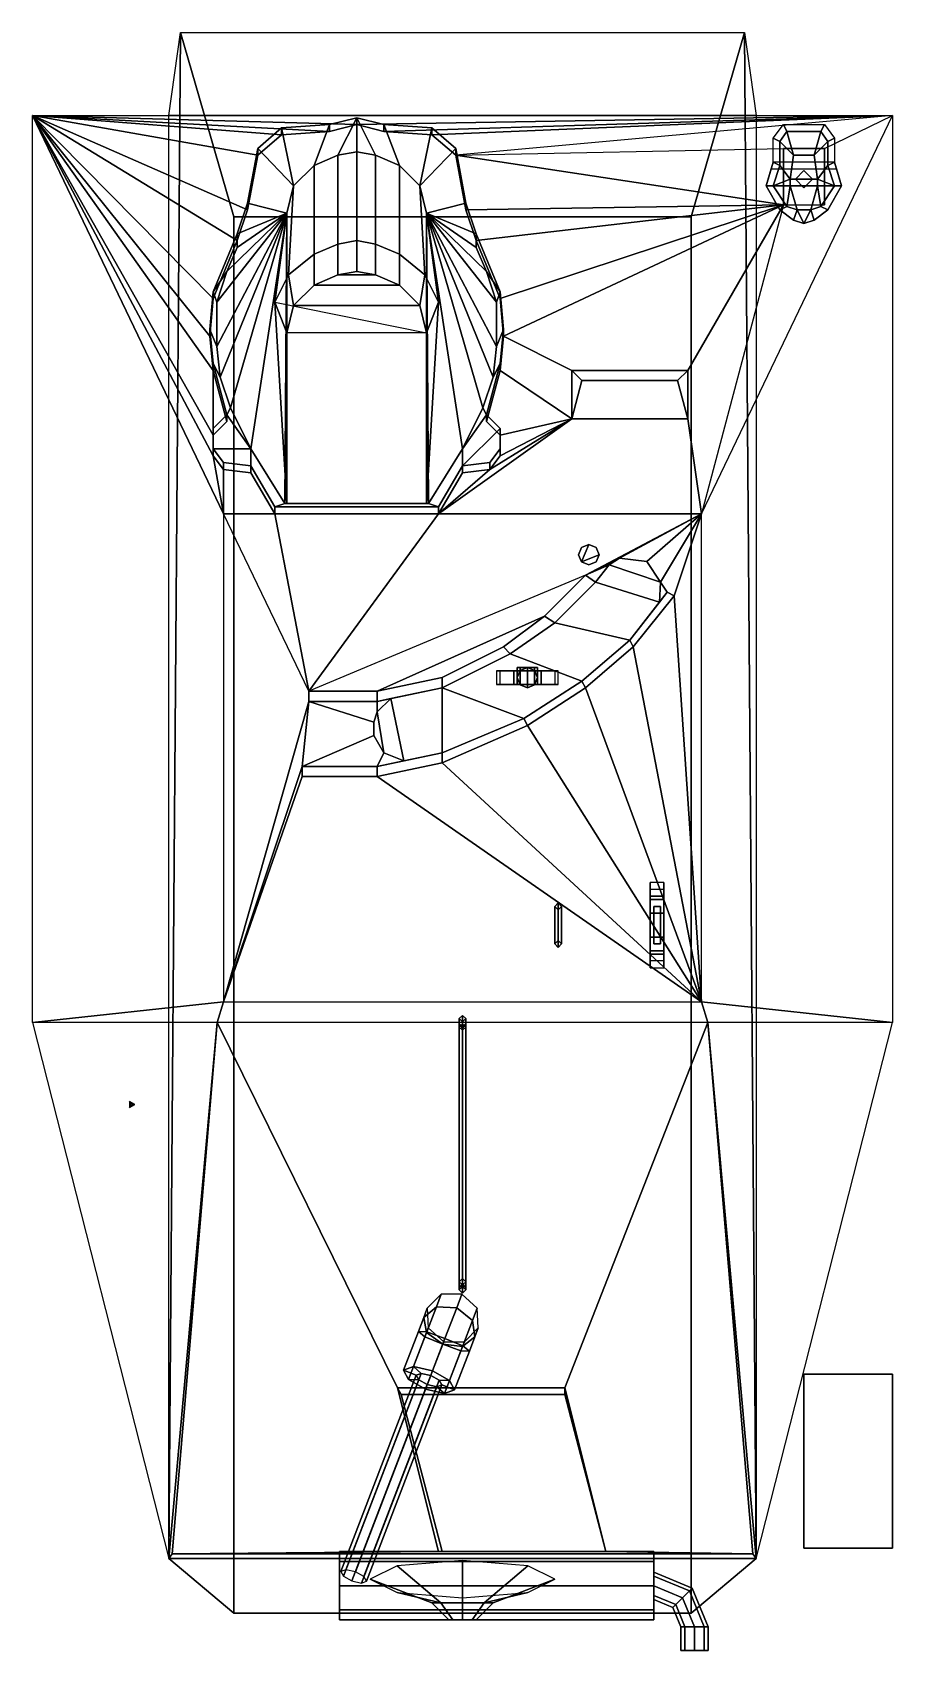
# Model space of a CAD drawing. Extents: x -1.26 to 1.26, y -2.37 to 2.37.
import ezdxf

# ---------------------------------------------------------------- set-up
doc = ezdxf.new("R2010")
doc.units = 0
doc.layers.get('0').update_dxf_attribs({"linetype": 'CONTINUOUS'})

msp = doc.modelspace()

# ---------------------------------------------------------------- linework, layer by layer
for points in [[(-0.67, 1.83, 0.38), (-0.67, -2.26, 0.38), (-0.86, -2.1, 1.17), (-0.8263, 2.37, 1.03)], [(-0.86, 2.1263, 1.17), (-0.8263, 2.37, 1.03), (0.8263, 2.37, 1.03), (0.86, 2.1263, 1.17)], [(-0.8263, 2.37, 1.03), (-0.86, -2.1, 1.17), (-0.86, -2.1, 1.17), (-0.86, 2.1263, 1.17)], [(0.8263, 2.37, 1.03), (0.67, 1.83, 0.38), (-0.67, 1.83, 0.38), (-0.8263, 2.37, 1.03)], [(0.86, -2.1, 1.17), (0.67, -2.26, 0.38), (0.67, 1.83, 0.38), (0.8263, 2.37, 1.03)], [(0.86, -2.1, 1.17), (0.86, -2.1, 1.17), (0.8263, 2.37, 1.03), (0.86, 2.1263, 1.17)], [(1.26, 2.1263, 1.17), (-0.31, 2.1, 1.1851), (-0.31, 2.1, 1.1851), (-1.26, 2.1263, 1.17)], [(-1.26, -0.53, 1.17), (-1.26, 2.1263, 1.17), (-0.7, 0.96, 1.84), (-0.7, -0.47, 1.84)], [(-0.31, 2.1, 1.1851), (-0.39, 2.08, 1.1966), (-0.39, 2.08, 1.1966), (-1.26, 2.1263, 1.17)], [(-0.39, 2.08, 1.1966), (-0.53, 2.07, 1.2023), (-0.53, 2.07, 1.2023), (-1.26, 2.1263, 1.17)], [(-0.53, 2.07, 1.2023), (-0.6, 2.01, 1.2368), (-0.6, 2.01, 1.2368), (-1.26, 2.1263, 1.17)], [(-0.6, 2.01, 1.2368), (-0.63, 1.85, 1.3287), (-0.63, 1.85, 1.3287), (-1.26, 2.1263, 1.17)], [(-0.63, 1.85, 1.3287), (-0.66, 1.76, 1.3804), (-0.66, 1.76, 1.3804), (-1.26, 2.1263, 1.17)], [(-0.66, 1.76, 1.3804), (-0.73, 1.59, 1.4781), (-0.73, 1.59, 1.4781), (-1.26, 2.1263, 1.17)], [(-0.73, 1.59, 1.4781), (-0.74, 1.48, 1.5413), (-0.74, 1.48, 1.5413), (-1.26, 2.1263, 1.17)], [(-0.74, 1.48, 1.5413), (-0.73, 1.38, 1.5987), (-0.73, 1.38, 1.5987), (-1.26, 2.1263, 1.17)], [(-1.26, 2.1263, 1.17), (-0.73, 1.38, 1.5987), (-0.73, 1.38, 1.5987), (-0.73, 1.19, 1.7079)], [(-1.26, 2.1263, 1.17), (-0.73, 1.19, 1.7079), (-0.73, 1.19, 1.7079), (-0.73, 1.13, 1.7423)], [(-1.26, 2.1263, 1.17), (-0.73, 1.13, 1.7423), (-0.73, 1.13, 1.7423), (-0.7, 0.96, 1.84)], [(-0.6, 2.03, 1.2368), (-0.6, 2.01, 1.2368), (-0.53, 2.07, 1.2023), (-0.53, 2.09, 1.2023)], [(-0.53, 2.09, 1.2023), (-0.495, 1.92, 1.4), (-0.495, 1.92, 1.4), (-0.6, 2.03, 1.2368)], [(-0.53, 2.09, 1.2023), (-0.53, 2.07, 1.2023), (-0.39, 2.08, 1.1966), (-0.39, 2.1, 1.1966)], [(-0.39, 2.1, 1.1966), (-0.435, 1.98, 1.4), (-0.495, 1.92, 1.4), (-0.53, 2.09, 1.2023)], [(-0.31, 2.12, 1.1851), (-0.365, 2.01, 1.4), (-0.435, 1.98, 1.4), (-0.39, 2.1, 1.1966)], [(-0.39, 2.1, 1.1966), (-0.39, 2.08, 1.1966), (-0.31, 2.1, 1.1851), (-0.31, 2.12, 1.1851)], [(-0.31, 2.12, 1.1851), (-0.31, 2.02, 1.4), (-0.365, 2.01, 1.4), (-0.31, 2.12, 1.1851)], [(1.26, 2.1263, 1.17), (1.26, 2.1263, 1.17), (-0.23, 2.08, 1.1966), (-0.31, 2.1, 1.1851)], [(-0.31, 2.12, 1.1851), (-0.31, 2.1, 1.1851), (-0.23, 2.08, 1.1966), (-0.23, 2.1, 1.1966)], [(-0.31, 2.12, 1.1851), (-0.255, 2.01, 1.4), (-0.31, 2.02, 1.4), (-0.31, 2.12, 1.1851)], [(-0.23, 2.1, 1.1966), (-0.185, 1.98, 1.4), (-0.255, 2.01, 1.4), (-0.31, 2.12, 1.1851)], [(1.26, 2.1263, 1.17), (1.26, 2.1263, 1.17), (-0.09, 2.07, 1.2023), (-0.23, 2.08, 1.1966)], [(-0.23, 2.1, 1.1966), (-0.23, 2.08, 1.1966), (-0.09, 2.07, 1.2023), (-0.09, 2.09, 1.2023)], [(-0.09, 2.09, 1.2023), (-0.125, 1.92, 1.4), (-0.185, 1.98, 1.4), (-0.23, 2.1, 1.1966)], [(-0.02, 2.03, 1.2368), (-0.125, 1.92, 1.4), (-0.125, 1.92, 1.4), (-0.09, 2.09, 1.2023)], [(1.26, 2.1263, 1.17), (1.26, 2.1263, 1.17), (-0.02, 2.01, 1.2368), (-0.09, 2.07, 1.2023)], [(-0.09, 2.09, 1.2023), (-0.09, 2.07, 1.2023), (-0.02, 2.01, 1.2368), (-0.02, 2.03, 1.2368)], [(1.06, 2.03, 1.2253), (1.26, 2.1263, 1.17), (-0.02, 2.01, 1.2368), (0.94, 2.03, 1.2253)], [(0.7, -0.47, 1.84), (0.7, 0.96, 1.84), (1.26, 2.1263, 1.17), (1.26, -0.53, 1.17)], [(0.94, 2.1, 1.44), (0.95, 2.08, 1.48), (0.93, 2.05, 1.48), (0.91, 2.06, 1.44)], [(1.06, 2.1, 1.44), (1.05, 2.08, 1.48), (0.95, 2.08, 1.48), (0.94, 2.1, 1.44)], [(1.09, 2.06, 1.44), (1.07, 2.05, 1.48), (1.05, 2.08, 1.48), (1.06, 2.1, 1.44)], [(0.91, 2.06, 1.44), (0.93, 2.05, 1.48), (0.93, 1.98, 1.48), (0.91, 1.99, 1.44)], [(0.95, 2.08, 1.48), (0.97, 2.01, 1.5), (0.97, 2.01, 1.5), (0.93, 2.05, 1.48)], [(0.93, 2.05, 1.48), (0.97, 2.01, 1.5), (0.96, 1.94, 1.5), (0.93, 1.98, 1.48)], [(1.05, 2.08, 1.48), (1.03, 2.01, 1.5), (0.97, 2.01, 1.5), (0.95, 2.08, 1.48)], [(1.07, 2.05, 1.48), (1.03, 2.01, 1.5), (1.03, 2.01, 1.5), (1.05, 2.08, 1.48)], [(1.07, 1.98, 1.48), (1.04, 1.94, 1.5), (1.03, 2.01, 1.5), (1.07, 2.05, 1.48)], [(1.09, 1.99, 1.44), (1.07, 1.98, 1.48), (1.07, 2.05, 1.48), (1.09, 2.06, 1.44)], [(-0.63, 1.87, 1.3287), (-0.63, 1.85, 1.3287), (-0.6, 2.01, 1.2368), (-0.6, 2.03, 1.2368)], [(-0.515, 1.84, 1.4), (-0.63, 1.87, 1.3287), (-0.6, 2.03, 1.2368), (-0.495, 1.92, 1.4)], [(-0.365, 2.01, 1.4), (-0.365, 1.75, 1.78), (-0.435, 1.72, 1.78), (-0.435, 1.98, 1.4)], [(-0.31, 2.02, 1.4), (-0.31, 1.76, 1.78), (-0.365, 1.75, 1.78), (-0.365, 2.01, 1.4)], [(-0.255, 2.01, 1.4), (-0.255, 1.75, 1.78), (-0.31, 1.76, 1.78), (-0.31, 2.02, 1.4)], [(-0.185, 1.98, 1.4), (-0.185, 1.72, 1.78), (-0.255, 1.75, 1.78), (-0.255, 2.01, 1.4)], [(0.01, 1.87, 1.3287), (-0.105, 1.84, 1.4), (-0.125, 1.92, 1.4), (-0.02, 2.03, 1.2368)], [(-0.02, 2.03, 1.2368), (-0.02, 2.01, 1.2368), (0.01, 1.85, 1.3287), (0.01, 1.87, 1.3287)], [(0.94, 1.8652, 1.32), (0.94, 1.8652, 1.32), (-0.02, 2.01, 1.2368), (0.94, 2.03, 1.2253)], [(0.94, 1.8652, 1.32), (0.94, 1.8652, 1.32), (0.01, 1.85, 1.3287), (-0.02, 2.01, 1.2368)], [(0.94, 2.03, 1.32), (0.94, 1.8652, 1.32), (1.06, 1.8652, 1.32), (1.06, 2.03, 1.32)], [(1.06, 2.03, 1.32), (1.06, 2.03, 1.2253), (0.94, 2.03, 1.2253), (0.94, 2.03, 1.32)], [(0.94, 2.03, 1.32), (0.94, 2.03, 1.2253), (0.94, 1.8652, 1.32)], [(0.96, 1.94, 1.5), (0.97, 2.01, 1.5), (1.03, 2.01, 1.5), (1.04, 1.94, 1.5)], [(1.06, 2.03, 1.32), (1.06, 1.8652, 1.32), (1.06, 1.8652, 1.32), (1.06, 2.03, 1.2253)], [(-0.435, 1.98, 1.4), (-0.435, 1.72, 1.78), (-0.51, 1.66, 1.78), (-0.495, 1.92, 1.4)], [(-0.125, 1.92, 1.4), (-0.11, 1.66, 1.78), (-0.185, 1.72, 1.78), (-0.185, 1.98, 1.4)], [(0.91, 1.99, 1.44), (0.93, 1.98, 1.48), (0.91, 1.92, 1.48), (0.89, 1.92, 1.44)], [(0.9043, 1.97, 1.41), (0.91, 1.99, 1.44), (0.89, 1.92, 1.44), (0.89, 1.92, 1.41)], [(1.0957, 1.97, 1.41), (1.09, 1.99, 1.44), (0.91, 1.99, 1.44), (0.9043, 1.97, 1.41)], [(0.93, 1.98, 1.48), (0.96, 1.94, 1.5), (0.91, 1.92, 1.48)], [(1, 1.965, 1.32), (0.975, 1.94, 1.32), (0.975, 1.94, 1.41), (1, 1.965, 1.41)], [(1.025, 1.94, 1.32), (1, 1.965, 1.32), (1, 1.965, 1.41), (1.025, 1.94, 1.41)], [(1.09, 1.92, 1.48), (1.09, 1.92, 1.48), (1.04, 1.94, 1.5), (1.07, 1.98, 1.48)], [(1.11, 1.92, 1.44), (1.09, 1.92, 1.48), (1.07, 1.98, 1.48), (1.09, 1.99, 1.44)], [(1.11, 1.92, 1.41), (1.11, 1.92, 1.44), (1.09, 1.99, 1.44), (1.0957, 1.97, 1.41)], [(-0.495, 1.92, 1.4), (-0.51, 1.66, 1.78), (-0.55, 1.58, 1.78), (-0.515, 1.84, 1.4)], [(-0.105, 1.84, 1.4), (-0.07, 1.58, 1.78), (-0.11, 1.66, 1.78), (-0.125, 1.92, 1.4)], [(0.89, 1.92, 1.44), (0.91, 1.92, 1.48), (0.95, 1.86, 1.48), (0.93, 1.85, 1.44)], [(0.89, 1.92, 1.41), (0.89, 1.92, 1.44), (0.93, 1.85, 1.44), (0.93, 1.85, 1.41)], [(0.96, 1.94, 1.5), (0.96, 1.92, 1.5), (0.91, 1.92, 1.48)], [(0.95, 1.86, 1.48), (0.95, 1.86, 1.48), (0.91, 1.92, 1.48), (0.96, 1.92, 1.5)], [(0.98, 1.85, 1.48), (0.98, 1.85, 1.48), (0.95, 1.86, 1.48), (0.96, 1.92, 1.5)], [(1.04, 1.94, 1.5), (1.04, 1.92, 1.5), (0.96, 1.92, 1.5), (0.96, 1.94, 1.5)], [(0.98, 1.85, 1.48), (0.96, 1.92, 1.5), (1.04, 1.92, 1.5), (1.02, 1.85, 1.48)], [(0.975, 1.94, 1.32), (1, 1.915, 1.32), (1, 1.915, 1.41), (0.975, 1.94, 1.41)], [(1, 1.915, 1.32), (1.025, 1.94, 1.32), (1.025, 1.94, 1.41), (1, 1.915, 1.41)], [(1.05, 1.86, 1.48), (1.05, 1.86, 1.48), (1.02, 1.85, 1.48), (1.04, 1.92, 1.5)], [(1.09, 1.92, 1.48), (1.09, 1.92, 1.48), (1.04, 1.92, 1.5), (1.04, 1.94, 1.5)], [(1.09, 1.92, 1.48), (1.09, 1.92, 1.48), (1.05, 1.86, 1.48), (1.04, 1.92, 1.5)], [(1.07, 1.85, 1.44), (1.05, 1.86, 1.48), (1.09, 1.92, 1.48), (1.11, 1.92, 1.44)], [(1.07, 1.85, 1.41), (1.07, 1.85, 1.44), (1.11, 1.92, 1.44), (1.11, 1.92, 1.41)], [(-0.66, 1.78, 1.3804), (-0.66, 1.76, 1.3804), (-0.63, 1.85, 1.3287), (-0.63, 1.87, 1.3287)], [(-0.515, 1.84, 1.4), (-0.66, 1.78, 1.3804), (-0.63, 1.87, 1.3287), (-0.515, 1.84, 1.4)], [(0.04, 1.78, 1.3804), (-0.105, 1.84, 1.4), (-0.105, 1.84, 1.4), (0.01, 1.87, 1.3287)], [(0.01, 1.87, 1.3287), (0.01, 1.85, 1.3287), (0.04, 1.76, 1.3804), (0.04, 1.78, 1.3804)], [(0.94, 1.8652, 1.32), (0.94, 1.8652, 1.32), (0.04, 1.76, 1.3804), (0.01, 1.85, 1.3287)], [(0.94, 1.8652, 1.32), (0.94, 1.8652, 1.32), (0.11, 1.59, 1.4781), (0.04, 1.76, 1.3804)], [(0.94, 1.8652, 1.32), (0.94, 1.8652, 1.32), (0.12, 1.48, 1.5413), (0.11, 1.59, 1.4781)], [(0.94, 1.8652, 1.32), (0.66, 1.38, 1.5987), (0.32, 1.38, 1.5987), (0.12, 1.48, 1.5413)], [(0.66, 1.38, 1.5987), (0.94, 1.8652, 1.32), (0.7, 0.96, 1.84), (0.66, 1.2385, 1.68)], [(0.93, 1.85, 1.44), (0.95, 1.86, 1.48), (0.98, 1.85, 1.48), (0.97, 1.82, 1.44)], [(0.93, 1.85, 1.41), (0.93, 1.85, 1.44), (0.97, 1.82, 1.44), (0.97, 1.82, 1.41)], [(0.97, 1.82, 1.44), (0.98, 1.85, 1.48), (0.98, 1.85, 1.48), (1, 1.81, 1.44)], [(0.98, 1.85, 1.48), (1.02, 1.85, 1.48), (1.02, 1.85, 1.48), (1, 1.81, 1.44)], [(1, 1.81, 1.44), (1.02, 1.85, 1.48), (1.02, 1.85, 1.48), (1.03, 1.82, 1.44)], [(1.03, 1.82, 1.44), (1.02, 1.85, 1.48), (1.05, 1.86, 1.48), (1.07, 1.85, 1.44)], [(1.03, 1.82, 1.41), (1.03, 1.82, 1.44), (1.07, 1.85, 1.44), (1.07, 1.85, 1.41)], [(-0.515, 1.84, 1.4), (-0.72, 1.58, 1.4953), (-0.69, 1.67, 1.4436), (-0.515, 1.84, 1.4)], [(-0.515, 1.84, 1.4), (-0.72, 1.45, 1.57), (-0.72, 1.58, 1.4953), (-0.515, 1.84, 1.4)], [(-0.515, 1.84, 1.4), (-0.71, 1.36, 1.6217), (-0.72, 1.45, 1.57), (-0.515, 1.84, 1.4)], [(-0.515, 1.84, 1.4), (-0.68, 1.27, 1.6734), (-0.71, 1.36, 1.6217), (-0.515, 1.84, 1.4)], [(-0.515, 1.84, 1.4), (-0.69, 1.67, 1.4436), (-0.66, 1.74, 1.4034), (-0.515, 1.84, 1.4)], [(-0.515, 1.84, 1.4), (-0.62, 1.15, 1.7423), (-0.68, 1.27, 1.6734), (-0.515, 1.84, 1.4)], [(0.67, 1.83, 0.38), (0.67, -2.26, 0.38), (-0.67, -2.26, 0.38), (-0.67, 1.83, 0.38)], [(-0.515, 1.84, 1.4), (-0.66, 1.74, 1.4034), (-0.66, 1.78, 1.3804), (-0.515, 1.84, 1.4)], [(-0.515, 1.84, 1.4), (-0.52, 0.99, 1.8343), (-0.62, 1.15, 1.7423), (-0.515, 1.84, 1.4)], [(-0.515, 1.84, 1.4), (-0.55, 1.58, 1.78), (-0.515, 0.99, 1.85)], [(-0.515, 1.84, 1.4), (-0.515, 0.99, 1.85), (-0.52, 0.99, 1.8343), (-0.515, 1.84, 1.4)], [(0.04, 1.74, 1.4034), (-0.105, 1.84, 1.4), (-0.105, 1.84, 1.4), (0.04, 1.78, 1.3804)], [(-0.105, 0.99, 1.85), (-0.105, 0.99, 1.85), (-0.07, 1.58, 1.78), (-0.105, 1.84, 1.4)], [(0.07, 1.67, 1.4436), (-0.105, 1.84, 1.4), (-0.105, 1.84, 1.4), (0.04, 1.74, 1.4034)], [(0.1, 1.58, 1.4953), (-0.105, 1.84, 1.4), (-0.105, 1.84, 1.4), (0.07, 1.67, 1.4436)], [(0.1, 1.45, 1.57), (-0.105, 1.84, 1.4), (-0.105, 1.84, 1.4), (0.1, 1.58, 1.4953)], [(0.09, 1.36, 1.6217), (-0.105, 1.84, 1.4), (-0.105, 1.84, 1.4), (0.1, 1.45, 1.57)], [(0.06, 1.27, 1.6734), (-0.105, 1.84, 1.4), (-0.105, 1.84, 1.4), (0.09, 1.36, 1.6217)], [(0, 1.15, 1.7423), (-0.105, 1.84, 1.4), (-0.105, 1.84, 1.4), (0.06, 1.27, 1.6734)], [(-0.1, 0.99, 1.8343), (-0.105, 1.84, 1.4), (-0.105, 1.84, 1.4), (0, 1.15, 1.7423)], [(-0.105, 0.99, 1.85), (-0.105, 1.84, 1.4), (-0.105, 1.84, 1.4), (-0.1, 0.99, 1.8343)], [(0.97, 1.82, 1.41), (0.97, 1.82, 1.44), (1, 1.81, 1.44), (1, 1.81, 1.41)], [(1, 1.81, 1.41), (1, 1.81, 1.44), (1.03, 1.82, 1.44), (1.03, 1.82, 1.41)], [(-0.73, 1.61, 1.4781), (-0.73, 1.59, 1.4781), (-0.66, 1.76, 1.3804), (-0.66, 1.78, 1.3804)], [(-0.69, 1.67, 1.4436), (-0.73, 1.61, 1.4781), (-0.66, 1.78, 1.3804), (-0.66, 1.74, 1.4034)], [(-0.31, 1.76, 1.78), (-0.31, 1.67, 1.85), (-0.365, 1.66, 1.85), (-0.365, 1.75, 1.78)], [(-0.255, 1.75, 1.78), (-0.255, 1.66, 1.85), (-0.31, 1.67, 1.85), (-0.31, 1.76, 1.78)], [(0.04, 1.78, 1.3804), (0.04, 1.76, 1.3804), (0.11, 1.59, 1.4781), (0.11, 1.61, 1.4781)], [(0.04, 1.74, 1.4034), (0.04, 1.78, 1.3804), (0.11, 1.61, 1.4781), (0.07, 1.67, 1.4436)], [(-0.435, 1.72, 1.78), (-0.435, 1.63, 1.85), (-0.495, 1.57, 1.85), (-0.51, 1.66, 1.78)], [(-0.365, 1.75, 1.78), (-0.365, 1.66, 1.85), (-0.435, 1.63, 1.85), (-0.435, 1.72, 1.78)], [(-0.185, 1.72, 1.78), (-0.185, 1.63, 1.85), (-0.255, 1.66, 1.85), (-0.255, 1.75, 1.78)], [(-0.11, 1.66, 1.78), (-0.125, 1.57, 1.85), (-0.185, 1.63, 1.85), (-0.185, 1.72, 1.78)], [(-0.72, 1.58, 1.4953), (-0.73, 1.61, 1.4781), (-0.73, 1.61, 1.4781), (-0.69, 1.67, 1.4436)], [(-0.51, 1.66, 1.78), (-0.495, 1.57, 1.85), (-0.515, 1.49, 1.85), (-0.55, 1.58, 1.78)], [(-0.255, 1.66, 1.85), (-0.185, 1.63, 1.85), (-0.435, 1.63, 1.85), (-0.365, 1.66, 1.85)], [(-0.31, 1.67, 1.85), (-0.255, 1.66, 1.85), (-0.365, 1.66, 1.85), (-0.31, 1.67, 1.85)], [(-0.07, 1.58, 1.78), (-0.105, 1.49, 1.85), (-0.125, 1.57, 1.85), (-0.11, 1.66, 1.78)], [(0.07, 1.67, 1.4436), (0.11, 1.61, 1.4781), (0.11, 1.61, 1.4781), (0.1, 1.58, 1.4953)], [(-0.185, 1.63, 1.85), (-0.125, 1.57, 1.85), (-0.495, 1.57, 1.85), (-0.435, 1.63, 1.85)], [(-0.74, 1.5, 1.5413), (-0.74, 1.48, 1.5413), (-0.73, 1.59, 1.4781), (-0.73, 1.61, 1.4781)], [(-0.72, 1.45, 1.57), (-0.74, 1.5, 1.5413), (-0.73, 1.61, 1.4781), (-0.72, 1.58, 1.4953)], [(-0.55, 1.58, 1.78), (-0.515, 1.49, 1.85), (-0.515, 0.99, 1.85)], [(-0.105, 1.49, 1.85), (-0.105, 0.99, 1.85), (-0.515, 0.99, 1.85), (-0.55, 1.58, 1.78)], [(-0.125, 1.57, 1.85), (-0.105, 1.49, 1.85), (-0.515, 1.49, 1.85), (-0.495, 1.57, 1.85)], [(-0.105, 0.99, 1.85), (-0.105, 0.99, 1.85), (-0.105, 1.49, 1.85), (-0.07, 1.58, 1.78)], [(0.1, 1.58, 1.4953), (0.11, 1.61, 1.4781), (0.12, 1.5, 1.5413), (0.1, 1.45, 1.57)], [(0.11, 1.61, 1.4781), (0.11, 1.59, 1.4781), (0.12, 1.48, 1.5413), (0.12, 1.5, 1.5413)], [(-0.73, 1.4, 1.5987), (-0.73, 1.38, 1.5987), (-0.74, 1.48, 1.5413), (-0.74, 1.5, 1.5413)], [(-0.71, 1.36, 1.6217), (-0.73, 1.4, 1.5987), (-0.74, 1.5, 1.5413), (-0.72, 1.45, 1.57)], [(0.1, 1.45, 1.57), (0.12, 1.5, 1.5413), (0.11, 1.4, 1.5987), (0.09, 1.36, 1.6217)], [(0.12, 1.5, 1.5413), (0.12, 1.48, 1.5413), (0.11, 1.38, 1.5987), (0.11, 1.4, 1.5987)], [(0.32, 1.38, 1.5987), (0.32, 1.2385, 1.68), (0.11, 1.38, 1.5987), (0.12, 1.48, 1.5413)], [(-0.69, 1.25, 1.6849), (-0.69, 1.23, 1.6849), (-0.73, 1.38, 1.5987), (-0.73, 1.4, 1.5987)], [(-0.68, 1.27, 1.6734), (-0.69, 1.25, 1.6849), (-0.73, 1.4, 1.5987), (-0.71, 1.36, 1.6217)], [(-0.73, 1.38, 1.5987), (-0.69, 1.23, 1.6849), (-0.69, 1.23, 1.6849), (-0.73, 1.19, 1.7079)], [(0.09, 1.36, 1.6217), (0.11, 1.4, 1.5987), (0.07, 1.25, 1.6849), (0.06, 1.27, 1.6734)], [(0.11, 1.4, 1.5987), (0.11, 1.38, 1.5987), (0.07, 1.23, 1.6849), (0.07, 1.25, 1.6849)], [(0.32, 1.2385, 1.68), (0.11, 1.19, 1.7079), (0.07, 1.23, 1.6849), (0.11, 1.38, 1.5987)], [(0.66, 1.38, 1.63), (0.63, 1.35, 1.68), (0.35, 1.35, 1.68), (0.32, 1.38, 1.63)], [(0.66, 1.38, 1.5987), (0.66, 1.38, 1.63), (0.32, 1.38, 1.63), (0.32, 1.38, 1.5987)], [(0.35, 1.35, 1.68), (0.32, 1.2385, 1.68), (0.32, 1.38, 1.63)], [(0.32, 1.38, 1.63), (0.32, 1.2385, 1.68), (0.32, 1.38, 1.5987)], [(0.66, 1.38, 1.63), (0.66, 1.38, 1.63), (0.66, 1.2385, 1.68), (0.63, 1.35, 1.68)], [(0.66, 1.38, 1.5987), (0.66, 1.38, 1.5987), (0.66, 1.2385, 1.68), (0.66, 1.38, 1.63)], [(0.63, 1.35, 1.68), (0.66, 1.2385, 1.68), (0.32, 1.2385, 1.68), (0.35, 1.35, 1.68)], [(-0.73, 1.21, 1.7079), (-0.73, 1.19, 1.7079), (-0.69, 1.23, 1.6849), (-0.69, 1.25, 1.6849)], [(-0.69, 1.25, 1.6849), (-0.62, 1.15, 1.7423), (-0.73, 1.15, 1.7423), (-0.73, 1.21, 1.7079)], [(-0.62, 1.15, 1.7423), (-0.69, 1.25, 1.6849), (-0.69, 1.25, 1.6849), (-0.68, 1.27, 1.6734)], [(0.66, 1.2385, 1.68), (0.7, 0.96, 1.84), (-0.07, 0.96, 1.84), (0.32, 1.2385, 1.68)], [(0.32, 1.2385, 1.68), (-0.07, 0.96, 1.84), (0.08, 1.09, 1.7653), (0.32, 1.2385, 1.68)], [(0.07, 1.25, 1.6849), (0, 1.15, 1.7423), (0.06, 1.27, 1.6734)], [(0.11, 1.21, 1.7079), (0, 1.1, 1.7711), (0, 1.15, 1.7423), (0.07, 1.25, 1.6849)], [(0.07, 1.25, 1.6849), (0.07, 1.23, 1.6849), (0.11, 1.19, 1.7079), (0.11, 1.21, 1.7079)], [(0.32, 1.2385, 1.68), (0.08, 1.09, 1.7653), (0.11, 1.13, 1.7423), (0.32, 1.2385, 1.68)], [(0.32, 1.2385, 1.68), (0.11, 1.13, 1.7423), (0.11, 1.19, 1.7079), (0.32, 1.2385, 1.68)], [(-0.73, 1.15, 1.7423), (-0.73, 1.13, 1.7423), (-0.73, 1.19, 1.7079), (-0.73, 1.21, 1.7079)], [(0.11, 1.15, 1.7423), (0.08, 1.11, 1.7653), (0, 1.1, 1.7711), (0.11, 1.21, 1.7079)], [(0.11, 1.21, 1.7079), (0.11, 1.19, 1.7079), (0.11, 1.13, 1.7423), (0.11, 1.15, 1.7423)], [(-0.7, 1.11, 1.7653), (-0.7, 1.09, 1.7653), (-0.73, 1.13, 1.7423), (-0.73, 1.15, 1.7423)], [(-0.62, 1.15, 1.7423), (-0.62, 1.1, 1.7711), (-0.7, 1.11, 1.7653), (-0.73, 1.15, 1.7423)], [(-0.52, 0.99, 1.8343), (-0.55, 0.98, 1.84), (-0.62, 1.1, 1.7711), (-0.62, 1.15, 1.7423)], [(0, 1.1, 1.7711), (-0.07, 0.98, 1.84), (-0.1, 0.99, 1.8343), (0, 1.15, 1.7423)], [(0.11, 1.15, 1.7423), (0.11, 1.13, 1.7423), (0.08, 1.09, 1.7653), (0.08, 1.11, 1.7653)], [(-0.73, 1.13, 1.7423), (-0.7, 1.09, 1.7653), (-0.7, 1.09, 1.7653), (-0.7, 0.96, 1.84)], [(-0.62, 1.1, 1.7711), (-0.62, 1.08, 1.7711), (-0.7, 1.09, 1.7653), (-0.7, 1.11, 1.7653)], [(-0.55, 0.98, 1.84), (-0.55, 0.96, 1.84), (-0.62, 1.08, 1.7711), (-0.62, 1.1, 1.7711)], [(0, 1.1, 1.7711), (0, 1.08, 1.7711), (-0.07, 0.96, 1.84), (-0.07, 0.98, 1.84)], [(0.08, 1.11, 1.7653), (0.08, 1.09, 1.7653), (0, 1.08, 1.7711), (0, 1.1, 1.7711)], [(-0.62, 1.08, 1.7711), (-0.55, 0.96, 1.84), (-0.7, 0.96, 1.84), (-0.7, 1.09, 1.7653)], [(0.08, 1.09, 1.7653), (-0.07, 0.96, 1.84), (0, 1.08, 1.7711), (0.08, 1.09, 1.7653)], [(-0.7, 0.96, 1.84), (-0.7, -0.47, 1.84), (-0.45, 0.41, 1.84), (-0.45, 0.44, 1.84)], [(-0.55, 0.96, 1.84), (-0.45, 0.44, 1.84), (-0.45, 0.44, 1.84), (-0.7, 0.96, 1.84)], [(-0.1, 0.99, 1.8343), (-0.07, 0.98, 1.84), (-0.55, 0.98, 1.84), (-0.52, 0.99, 1.8343)], [(-0.07, 0.98, 1.84), (-0.07, 0.96, 1.84), (-0.55, 0.96, 1.84), (-0.55, 0.98, 1.84)], [(-0.07, 0.96, 1.84), (-0.45, 0.44, 1.84), (-0.45, 0.44, 1.84), (-0.55, 0.96, 1.84)], [(-0.105, 0.99, 1.85), (-0.1, 0.99, 1.8343), (-0.52, 0.99, 1.8343), (-0.515, 0.99, 1.85)], [(-0.45, 0.44, 1.84), (-0.07, 0.96, 1.84), (0.7, 0.96, 1.84), (0.36, 0.78, 1.84)], [(0.36, 0.78, 1.84), (0.46, 0.83, 1.84), (0.7, 0.96, 1.84)], [(0.46, 0.83, 1.84), (0.54, 0.82, 1.84), (0.7, 0.96, 1.84)], [(0.58, 0.76, 1.84), (0.7, 0.96, 1.84), (0.54, 0.82, 1.84), (0.58, 0.76, 1.84)], [(0.6, 0.73, 1.84), (0.62, 0.72, 1.84), (0.7, 0.96, 1.84), (0.58, 0.76, 1.84)], [(0.62, 0.72, 1.84), (0.7, -0.47, 1.84), (0.7, 0.96, 1.84), (0.62, 0.72, 1.84)], [(0.34, 0.84, 1.88), (0.3488, 0.8188, 1.88), (0.37, 0.87, 1.88), (0.3488, 0.8612, 1.88)], [(0.3488, 0.8612, 1.84), (0.34, 0.84, 1.84), (0.34, 0.84, 1.88), (0.3488, 0.8612, 1.88)], [(0.37, 0.87, 1.84), (0.3488, 0.8612, 1.84), (0.3488, 0.8612, 1.88), (0.37, 0.87, 1.88)], [(0.37, 0.87, 1.88), (0.3488, 0.8188, 1.88), (0.4, 0.84, 1.88), (0.3912, 0.8612, 1.88)], [(0.3912, 0.8612, 1.84), (0.37, 0.87, 1.84), (0.37, 0.87, 1.88), (0.3912, 0.8612, 1.88)], [(0.4, 0.84, 1.84), (0.3912, 0.8612, 1.84), (0.3912, 0.8612, 1.88), (0.4, 0.84, 1.88)], [(0.34, 0.84, 1.84), (0.3488, 0.8188, 1.84), (0.3488, 0.8188, 1.88), (0.34, 0.84, 1.88)], [(0.3488, 0.8188, 1.88), (0.37, 0.81, 1.88), (0.3912, 0.8188, 1.88), (0.4, 0.84, 1.88)], [(0.3488, 0.8188, 1.84), (0.37, 0.81, 1.84), (0.37, 0.81, 1.88), (0.3488, 0.8188, 1.88)], [(0.36, 0.78, 1.84), (0.43, 0.81, 1.84), (0.46, 0.83, 1.84)], [(0.36, 0.78, 1.84), (0.39, 0.76, 1.84), (0.43, 0.81, 1.84)], [(0.37, 0.81, 1.84), (0.3912, 0.8188, 1.84), (0.3912, 0.8188, 1.88), (0.37, 0.81, 1.88)], [(0.5771, 0.7009, 1.85), (0.58, 0.76, 1.85), (0.43, 0.81, 1.85), (0.39, 0.76, 1.85)], [(0.39, 0.76, 1.85), (0.43, 0.81, 1.85), (0.43, 0.81, 1.84), (0.39, 0.76, 1.84)], [(0.3912, 0.8188, 1.84), (0.4, 0.84, 1.84), (0.4, 0.84, 1.88), (0.3912, 0.8188, 1.88)], [(0.43, 0.81, 1.85), (0.46, 0.83, 1.85), (0.46, 0.83, 1.84), (0.43, 0.81, 1.84)], [(0.58, 0.76, 1.85), (0.54, 0.82, 1.85), (0.46, 0.83, 1.85), (0.43, 0.81, 1.85)], [(0.46, 0.83, 1.85), (0.54, 0.82, 1.85), (0.54, 0.82, 1.84), (0.46, 0.83, 1.84)], [(0.58, 0.76, 1.84), (0.54, 0.82, 1.84), (0.54, 0.82, 1.85), (0.58, 0.76, 1.85)], [(-0.45, 0.44, 1.84), (-0.25, 0.44, 1.84), (0.24, 0.66, 1.84), (0.36, 0.78, 1.84)], [(0.27, 0.64, 1.86), (0.39, 0.76, 1.86), (0.36, 0.78, 1.86), (0.24, 0.66, 1.86)], [(0.24, 0.66, 1.86), (0.36, 0.78, 1.86), (0.36, 0.78, 1.84), (0.24, 0.66, 1.84)], [(0.27, 0.64, 1.85), (0.39, 0.76, 1.85), (0.39, 0.76, 1.86), (0.27, 0.64, 1.86)], [(0.49, 0.59, 1.85), (0.5771, 0.7009, 1.85), (0.39, 0.76, 1.85), (0.27, 0.64, 1.85)], [(0.36, 0.78, 1.86), (0.39, 0.76, 1.86), (0.39, 0.76, 1.84), (0.36, 0.78, 1.84)], [(0.5771, 0.7009, 1.84), (0.58, 0.76, 1.84), (0.58, 0.76, 1.85), (0.5771, 0.7009, 1.85)], [(0.6, 0.73, 1.84), (0.6, 0.73, 1.84), (0.58, 0.76, 1.84), (0.5771, 0.7009, 1.84)], [(0.5, 0.57, 1.86), (0.62, 0.72, 1.86), (0.6, 0.73, 1.86), (0.49, 0.59, 1.86)], [(0.49, 0.59, 1.86), (0.6, 0.73, 1.86), (0.5771, 0.7009, 1.85), (0.49, 0.59, 1.85)], [(0.5, 0.57, 1.84), (0.62, 0.72, 1.84), (0.62, 0.72, 1.86), (0.5, 0.57, 1.86)], [(0.7, -0.47, 1.84), (0.7, -0.47, 1.84), (0.62, 0.72, 1.84), (0.5, 0.57, 1.84)], [(0.5771, 0.7009, 1.85), (0.6, 0.73, 1.86), (0.6, 0.73, 1.84), (0.5771, 0.7009, 1.84)], [(0.6, 0.73, 1.86), (0.62, 0.72, 1.86), (0.62, 0.72, 1.84), (0.6, 0.73, 1.84)], [(-0.25, 0.44, 1.84), (-0.06, 0.48, 1.84), (0.12, 0.57, 1.84), (0.24, 0.66, 1.84)], [(0.14, 0.55, 1.86), (0.27, 0.64, 1.86), (0.24, 0.66, 1.86), (0.12, 0.57, 1.86)], [(0.12, 0.57, 1.86), (0.24, 0.66, 1.86), (0.24, 0.66, 1.84), (0.12, 0.57, 1.84)], [(0.14, 0.55, 1.85), (0.27, 0.64, 1.85), (0.27, 0.64, 1.86), (0.14, 0.55, 1.86)], [(0.35, 0.47, 1.85), (0.49, 0.59, 1.85), (0.27, 0.64, 1.85), (0.14, 0.55, 1.85)], [(-0.06, 0.45, 1.86), (0.14, 0.55, 1.86), (0.12, 0.57, 1.86), (-0.06, 0.48, 1.86)], [(-0.06, 0.48, 1.86), (0.12, 0.57, 1.86), (0.12, 0.57, 1.84), (-0.06, 0.48, 1.84)], [(0.36, 0.45, 1.86), (0.5, 0.57, 1.86), (0.49, 0.59, 1.86), (0.35, 0.47, 1.86)], [(0.35, 0.47, 1.86), (0.49, 0.59, 1.86), (0.49, 0.59, 1.85), (0.35, 0.47, 1.85)], [(0.36, 0.45, 1.84), (0.5, 0.57, 1.84), (0.5, 0.57, 1.86), (0.36, 0.45, 1.86)], [(0.7, -0.47, 1.84), (0.7, -0.47, 1.84), (0.5, 0.57, 1.84), (0.36, 0.45, 1.84)], [(-0.06, 0.45, 1.85), (0.14, 0.55, 1.85), (0.14, 0.55, 1.86), (-0.06, 0.45, 1.86)], [(0.18, 0.36, 1.85), (0.35, 0.47, 1.85), (0.14, 0.55, 1.85), (-0.06, 0.45, 1.85)], [(-0.25, 0.41, 1.86), (-0.06, 0.45, 1.86), (-0.06, 0.48, 1.86), (-0.25, 0.44, 1.86)], [(-0.25, 0.44, 1.86), (-0.06, 0.48, 1.86), (-0.06, 0.48, 1.84), (-0.25, 0.44, 1.84)], [(0.16, 0.5, 2.04), (0.11, 0.5, 1.85), (0.1, 0.5, 1.85), (0.15, 0.5, 2.05)], [(0.15, 0.5, 2.05), (0.1, 0.5, 1.85), (0.1, 0.46, 1.85), (0.15, 0.46, 2.05)], [(0.16, 0.46, 2.04), (0.11, 0.46, 1.85), (0.11, 0.5, 1.85), (0.16, 0.5, 2.04)], [(0.15, 0.5, 2.05), (0.23, 0.5, 2.05), (0.22, 0.5, 2.04), (0.16, 0.5, 2.04)], [(0.15, 0.46, 2.05), (0.23, 0.46, 2.05), (0.23, 0.5, 2.05), (0.15, 0.5, 2.05)], [(0.1688, 0.5012, 1.9488), (0.16, 0.48, 1.97), (0.16, 0.51, 1.97), (0.1688, 0.51, 1.9488)], [(0.16, 0.48, 1.97), (0.1688, 0.4588, 1.9912), (0.1688, 0.51, 1.9912), (0.16, 0.51, 1.97)], [(0.16, 0.51, 1.97), (0.1688, 0.51, 1.9912), (0.19, 0.51, 1.94), (0.1688, 0.51, 1.9488)], [(0.1688, 0.5012, 1.84), (0.16, 0.48, 1.84), (0.16, 0.48, 1.97), (0.1688, 0.5012, 1.9488)], [(0.16, 0.5, 2.04), (0.22, 0.5, 2.04), (0.22, 0.46, 2.04), (0.16, 0.46, 2.04)], [(0.16, 0.48, 1.84), (0.1688, 0.4588, 1.84), (0.1688, 0.4588, 1.9912), (0.16, 0.48, 1.97)], [(0.19, 0.51, 1.94), (0.1688, 0.5012, 1.9488), (0.1688, 0.51, 1.9488), (0.19, 0.51, 1.94)], [(0.1688, 0.4588, 1.9912), (0.19, 0.45, 2), (0.19, 0.51, 2), (0.1688, 0.51, 1.9912)], [(0.19, 0.51, 1.84), (0.1688, 0.5012, 1.84), (0.1688, 0.5012, 1.9488), (0.19, 0.51, 1.94)], [(0.1688, 0.51, 1.9912), (0.19, 0.51, 2), (0.2112, 0.51, 1.9488), (0.19, 0.51, 1.94)], [(0.2112, 0.5012, 1.9488), (0.19, 0.51, 1.94), (0.19, 0.51, 1.94), (0.2112, 0.51, 1.9488)], [(0.19, 0.45, 2), (0.2112, 0.4588, 1.9912), (0.2112, 0.51, 1.9912), (0.19, 0.51, 2)], [(0.2112, 0.5012, 1.84), (0.19, 0.51, 1.84), (0.19, 0.51, 1.94), (0.2112, 0.5012, 1.9488)], [(0.19, 0.51, 2), (0.2112, 0.51, 1.9912), (0.22, 0.51, 1.97), (0.2112, 0.51, 1.9488)], [(0.22, 0.48, 1.97), (0.2112, 0.5012, 1.9488), (0.2112, 0.51, 1.9488), (0.22, 0.51, 1.97)], [(0.2112, 0.4588, 1.9912), (0.22, 0.48, 1.97), (0.22, 0.51, 1.97), (0.2112, 0.51, 1.9912)], [(0.22, 0.48, 1.84), (0.2112, 0.5012, 1.84), (0.2112, 0.5012, 1.9488), (0.22, 0.48, 1.97)], [(0.2112, 0.4588, 1.84), (0.22, 0.48, 1.84), (0.22, 0.48, 1.97), (0.2112, 0.4588, 1.9912)], [(0.23, 0.5, 2.05), (0.28, 0.5, 1.85), (0.27, 0.5, 1.85), (0.22, 0.5, 2.04)], [(0.22, 0.5, 2.04), (0.27, 0.5, 1.85), (0.27, 0.46, 1.85), (0.22, 0.46, 2.04)], [(0.23, 0.46, 2.05), (0.28, 0.46, 1.85), (0.28, 0.5, 1.85), (0.23, 0.5, 2.05)], [(-0.45, 0.41, 1.86), (-0.25, 0.41, 1.86), (-0.25, 0.44, 1.86), (-0.45, 0.44, 1.86)], [(-0.45, 0.44, 1.86), (-0.25, 0.44, 1.86), (-0.25, 0.44, 1.84), (-0.45, 0.44, 1.84)], [(-0.45, 0.44, 1.84), (-0.45, 0.41, 1.84), (-0.45, 0.41, 1.86), (-0.45, 0.44, 1.86)], [(-0.2097, 0.4185, 1.85), (-0.06, 0.45, 1.85), (-0.06, 0.45, 1.86), (-0.25, 0.41, 1.86)], [(-0.1714, 0.2366, 1.85), (-0.06, 0.26, 1.85), (-0.06, 0.45, 1.85), (-0.2097, 0.4185, 1.85)], [(-0.06, 0.26, 1.85), (0.18, 0.36, 1.85), (-0.06, 0.45, 1.85)], [(0.1, 0.46, 1.85), (0.11, 0.46, 1.85), (0.16, 0.46, 2.04), (0.15, 0.46, 2.05)], [(0.22, 0.46, 2.04), (0.23, 0.46, 2.05), (0.15, 0.46, 2.05), (0.16, 0.46, 2.04)], [(0.1688, 0.4588, 1.84), (0.19, 0.45, 1.84), (0.19, 0.45, 2), (0.1688, 0.4588, 1.9912)], [(0.19, 0.34, 1.86), (0.36, 0.45, 1.86), (0.35, 0.47, 1.86), (0.18, 0.36, 1.86)], [(0.18, 0.36, 1.86), (0.35, 0.47, 1.86), (0.35, 0.47, 1.85), (0.18, 0.36, 1.85)], [(0.19, 0.45, 1.84), (0.2112, 0.4588, 1.84), (0.2112, 0.4588, 1.9912), (0.19, 0.45, 2)], [(0.19, 0.34, 1.84), (0.36, 0.45, 1.84), (0.36, 0.45, 1.86), (0.19, 0.34, 1.86)], [(0.7, -0.47, 1.84), (0.7, -0.47, 1.84), (0.36, 0.45, 1.84), (0.19, 0.34, 1.84)], [(0.27, 0.46, 1.85), (0.28, 0.46, 1.85), (0.23, 0.46, 2.05), (0.22, 0.46, 2.04)], [(-0.45, 0.41, 1.84), (-0.7, -0.47, 1.84), (-0.47, 0.22, 1.84)], [(-0.45, 0.41, 1.84), (-0.47, 0.22, 1.84), (-0.26, 0.31, 1.84), (-0.26, 0.35, 1.84)], [(-0.45, 0.41, 1.84), (-0.25, 0.41, 1.84), (-0.25, 0.41, 1.86), (-0.45, 0.41, 1.86)], [(-0.26, 0.35, 1.84), (-0.25, 0.38, 1.84), (-0.25, 0.41, 1.84), (-0.45, 0.41, 1.84)], [(-0.26, 0.31, 1.85), (-0.23, 0.26, 1.85), (-0.25, 0.38, 1.85), (-0.26, 0.35, 1.85)], [(-0.26, 0.35, 1.85), (-0.25, 0.38, 1.85), (-0.25, 0.38, 1.84), (-0.26, 0.35, 1.84)], [(-0.23, 0.26, 1.85), (-0.1714, 0.2366, 1.85), (-0.2097, 0.4185, 1.85), (-0.25, 0.38, 1.85)], [(-0.25, 0.38, 1.85), (-0.2097, 0.4185, 1.85), (-0.2097, 0.4185, 1.84), (-0.25, 0.38, 1.84)], [(-0.25, 0.41, 1.84), (-0.2097, 0.4185, 1.84), (-0.2097, 0.4185, 1.85), (-0.25, 0.41, 1.86)], [(-0.25, 0.38, 1.84), (-0.2097, 0.4185, 1.84), (-0.25, 0.41, 1.84)], [(-0.26, 0.35, 1.84), (-0.26, 0.31, 1.84), (-0.26, 0.31, 1.85), (-0.26, 0.35, 1.85)], [(-0.06, 0.23, 1.86), (0.19, 0.34, 1.86), (0.18, 0.36, 1.86), (-0.06, 0.26, 1.86)], [(-0.06, 0.26, 1.86), (0.18, 0.36, 1.86), (0.18, 0.36, 1.85), (-0.06, 0.26, 1.85)], [(-0.06, 0.23, 1.84), (0.19, 0.34, 1.84), (0.19, 0.34, 1.86), (-0.06, 0.23, 1.86)], [(0.7, -0.47, 1.84), (0.7, -0.47, 1.84), (0.19, 0.34, 1.84), (-0.06, 0.23, 1.84)], [(-0.47, 0.22, 1.84), (-0.25, 0.22, 1.84), (-0.23, 0.26, 1.84), (-0.26, 0.31, 1.84)], [(-0.26, 0.31, 1.84), (-0.23, 0.26, 1.84), (-0.23, 0.26, 1.85), (-0.26, 0.31, 1.85)], [(-0.25, 0.22, 1.86), (-0.06, 0.26, 1.86), (-0.06, 0.26, 1.85), (-0.1714, 0.2366, 1.85)], [(-0.25, 0.19, 1.86), (-0.06, 0.23, 1.86), (-0.06, 0.26, 1.86), (-0.25, 0.22, 1.86)], [(-0.25, 0.22, 1.84), (-0.25, 0.22, 1.84), (-0.1714, 0.2366, 1.84), (-0.23, 0.26, 1.84)], [(-0.23, 0.26, 1.84), (-0.1714, 0.2366, 1.84), (-0.1714, 0.2366, 1.85), (-0.23, 0.26, 1.85)], [(-0.7, -0.47, 1.84), (-0.7, -0.47, 1.84), (-0.47, 0.19, 1.84), (-0.47, 0.22, 1.84)], [(-0.7, -0.47, 1.84), (0.7, -0.47, 1.84), (-0.25, 0.19, 1.84), (-0.47, 0.19, 1.84)], [(-0.47, 0.19, 1.86), (-0.25, 0.19, 1.86), (-0.25, 0.22, 1.86), (-0.47, 0.22, 1.86)], [(-0.47, 0.22, 1.86), (-0.25, 0.22, 1.86), (-0.25, 0.22, 1.84), (-0.47, 0.22, 1.84)], [(-0.47, 0.22, 1.84), (-0.47, 0.19, 1.84), (-0.47, 0.19, 1.86), (-0.47, 0.22, 1.86)], [(-0.47, 0.19, 1.84), (-0.25, 0.19, 1.84), (-0.25, 0.19, 1.86), (-0.47, 0.19, 1.86)], [(-0.25, 0.22, 1.86), (-0.1714, 0.2366, 1.85), (-0.1714, 0.2366, 1.84), (-0.25, 0.22, 1.84)], [(-0.25, 0.19, 1.84), (-0.06, 0.23, 1.84), (-0.06, 0.23, 1.86), (-0.25, 0.19, 1.86)], [(0.7, -0.47, 1.84), (0.7, -0.47, 1.84), (-0.06, 0.23, 1.84), (-0.25, 0.19, 1.84)], [(0.55, -0.14, 1.84), (0.55, -0.17, 1.89), (0.55, -0.16, 1.9), (0.55, -0.12, 1.84)], [(0.55, -0.12, 1.84), (0.55, -0.16, 1.9), (0.59, -0.16, 1.9), (0.59, -0.12, 1.84)], [(0.59, -0.14, 1.84), (0.59, -0.17, 1.89), (0.55, -0.17, 1.89), (0.55, -0.14, 1.84)], [(0.59, -0.16, 1.9), (0.59, -0.17, 1.89), (0.59, -0.14, 1.84), (0.59, -0.12, 1.84)], [(0.28, -0.18, 1.84), (0.27, -0.19, 1.84), (0.27, -0.19, 1.9), (0.28, -0.18, 1.91)], [(0.27, -0.3, 1.9), (0.28, -0.31, 1.91), (0.28, -0.18, 1.91), (0.27, -0.19, 1.9)], [(0.29, -0.19, 1.84), (0.28, -0.18, 1.84), (0.28, -0.18, 1.91), (0.29, -0.19, 1.9)], [(0.28, -0.31, 1.91), (0.29, -0.3, 1.9), (0.29, -0.19, 1.9), (0.28, -0.18, 1.91)], [(0.55, -0.17, 1.89), (0.55, -0.21, 1.92), (0.55, -0.21, 1.93), (0.55, -0.16, 1.9)], [(0.55, -0.16, 1.9), (0.55, -0.21, 1.93), (0.59, -0.21, 1.93), (0.59, -0.16, 1.9)], [(0.59, -0.17, 1.89), (0.59, -0.21, 1.92), (0.55, -0.21, 1.92), (0.55, -0.17, 1.89)], [(0.59, -0.21, 1.93), (0.59, -0.21, 1.92), (0.59, -0.17, 1.89), (0.59, -0.16, 1.9)], [(0.27, -0.19, 1.84), (0.28, -0.2, 1.84), (0.28, -0.2, 1.89), (0.27, -0.19, 1.9)], [(0.28, -0.29, 1.89), (0.27, -0.3, 1.9), (0.27, -0.19, 1.9), (0.28, -0.2, 1.89)], [(0.28, -0.2, 1.84), (0.29, -0.19, 1.84), (0.29, -0.19, 1.9), (0.28, -0.2, 1.89)], [(0.29, -0.3, 1.9), (0.28, -0.29, 1.89), (0.28, -0.2, 1.89), (0.29, -0.19, 1.9)], [(0.55, -0.21, 1.93), (0.55, -0.28, 1.93), (0.59, -0.28, 1.93), (0.59, -0.21, 1.93)], [(0.55, -0.21, 1.92), (0.55, -0.28, 1.92), (0.55, -0.28, 1.93), (0.55, -0.21, 1.93)], [(0.59, -0.21, 1.92), (0.59, -0.28, 1.92), (0.55, -0.28, 1.92), (0.55, -0.21, 1.92)], [(0.56, -0.19, 1.84), (0.56, -0.3, 1.84), (0.56, -0.3, 1.89), (0.56, -0.19, 1.89)], [(0.56, -0.19, 1.89), (0.56, -0.3, 1.89), (0.58, -0.3, 1.9), (0.58, -0.19, 1.9)], [(0.58, -0.19, 1.9), (0.58, -0.19, 1.84), (0.56, -0.19, 1.84), (0.56, -0.19, 1.89)], [(0.58, -0.3, 1.9), (0.58, -0.3, 1.84), (0.58, -0.19, 1.84), (0.58, -0.19, 1.9)], [(0.59, -0.28, 1.93), (0.59, -0.28, 1.92), (0.59, -0.21, 1.92), (0.59, -0.21, 1.93)], [(0.55, -0.28, 1.93), (0.55, -0.28, 1.92), (0.55, -0.32, 1.89), (0.55, -0.33, 1.9)], [(0.59, -0.33, 1.9), (0.59, -0.28, 1.93), (0.55, -0.28, 1.93), (0.55, -0.33, 1.9)], [(0.55, -0.32, 1.89), (0.55, -0.28, 1.92), (0.59, -0.28, 1.92), (0.59, -0.32, 1.89)], [(0.59, -0.32, 1.89), (0.59, -0.28, 1.92), (0.59, -0.28, 1.93), (0.59, -0.33, 1.9)], [(0.28, -0.29, 1.84), (0.27, -0.3, 1.84), (0.27, -0.3, 1.9), (0.28, -0.29, 1.89)], [(0.27, -0.3, 1.84), (0.28, -0.31, 1.84), (0.28, -0.31, 1.91), (0.27, -0.3, 1.9)], [(0.29, -0.3, 1.84), (0.28, -0.29, 1.84), (0.28, -0.29, 1.89), (0.29, -0.3, 1.9)], [(0.28, -0.31, 1.84), (0.29, -0.3, 1.84), (0.29, -0.3, 1.9), (0.28, -0.31, 1.91)], [(0.55, -0.33, 1.9), (0.55, -0.32, 1.89), (0.55, -0.35, 1.84), (0.55, -0.37, 1.84)], [(0.55, -0.35, 1.84), (0.55, -0.32, 1.89), (0.59, -0.32, 1.89), (0.59, -0.35, 1.84)], [(0.59, -0.37, 1.84), (0.59, -0.33, 1.9), (0.55, -0.33, 1.9), (0.55, -0.37, 1.84)], [(0.56, -0.3, 1.89), (0.56, -0.3, 1.84), (0.58, -0.3, 1.84), (0.58, -0.3, 1.9)], [(0.59, -0.35, 1.84), (0.59, -0.32, 1.89), (0.59, -0.33, 1.9), (0.59, -0.37, 1.84)], [(-1.26, -0.53, 1.17), (-1.26, -0.53, 1.17), (-0.7, -0.47, 1.84), (-0.7188, -0.53, 1.8175)], [(-0.7188, -0.53, 1.8175), (-0.7, -0.47, 1.84), (0.7, -0.47, 1.84), (0.7188, -0.53, 1.8175)], [(0.7188, -0.53, 1.8175), (0.7, -0.47, 1.84), (1.26, -0.53, 1.17)], [(0, -0.5094, 1.8252), (-0.01, -0.5188, 1.8217), (-0.01, -0.5434, 1.8894), (0, -0.534, 1.8928)], [(-0.01, -0.5188, 1.8217), (0, -0.5282, 1.8182), (0, -0.5528, 1.886), (-0.01, -0.5434, 1.8894)], [(0.01, -0.5188, 1.8217), (0, -0.5094, 1.8252), (0, -0.534, 1.8928), (0.01, -0.5434, 1.8894)], [(0, -0.5282, 1.8182), (0.01, -0.5188, 1.8217), (0.01, -0.5434, 1.8894), (0, -0.5528, 1.886)], [(-0.7188, -0.53, 1.8175), (-0.7188, -0.53, 1.8175), (-1.26, -0.53, 1.17), (-0.86, -2.1, 1.17)], [(-0.7188, -0.53, 1.8175), (-0.7188, -0.53, 1.8175), (-0.86, -2.1, 1.17), (-0.85, -2.0869, 1.2349)], [(-0.7188, -0.53, 1.8175), (-0.85, -2.0869, 1.2349), (-0.07, -2.08, 1.2375), (-0.19, -1.6, 1.4171)], [(-0.7188, -0.53, 1.8175), (-0.19, -1.6, 1.4171), (0.3, -1.6, 1.4171), (0.7188, -0.53, 1.8175)], [(0, -1.294, 1.5752), (-0.01, -1.3068, 1.5812), (-0.01, -0.5337, 1.8626), (0, -0.5396, 1.8497)], [(-0.01, -1.3068, 1.5812), (0, -1.3008, 1.594), (0, -0.5465, 1.8685), (-0.01, -0.5337, 1.8626)], [(-0.01, -0.5434, 1.8894), (0, -0.5528, 1.886), (0.01, -0.5434, 1.8894), (0, -0.534, 1.8928)], [(0.01, -1.3068, 1.5812), (0, -1.294, 1.5752), (0, -0.5396, 1.8497), (0.01, -0.5337, 1.8626)], [(0, -1.3008, 1.594), (0.01, -1.3068, 1.5812), (0.01, -0.5337, 1.8626), (0, -0.5465, 1.8685)], [(0.42, -2.08, 1.2375), (0.85, -2.0869, 1.2349), (0.7188, -0.53, 1.8175), (0.3, -1.6, 1.4171)], [(0.85, -2.0869, 1.2349), (0.86, -2.1, 1.17), (0.7188, -0.53, 1.8175)], [(0.86, -2.1, 1.17), (1.26, -0.53, 1.17), (0.7188, -0.53, 1.8175)], [(-0.96, -0.77, 1.51), (-0.975, -0.7613, 1.51), (-0.9725, -0.7657, 2.64), (-0.965, -0.77, 2.64)], [(-0.975, -0.7613, 1.51), (-0.975, -0.7787, 1.51), (-0.9725, -0.7743, 2.64), (-0.9725, -0.7657, 2.64)], [(-0.975, -0.7787, 1.51), (-0.96, -0.77, 1.51), (-0.965, -0.77, 2.64), (-0.9725, -0.7743, 2.64)], [(-0.9725, -0.7657, 2.64), (-0.9725, -0.7743, 2.64), (-0.965, -0.77, 2.64)], [(-0.0623, -1.3262, 1.5078), (-0.1031, -1.3671, 1.4876), (-0.1133, -1.3939, 1.5623), (-0.0764, -1.363, 1.6105)], [(-0.0016, -1.326, 1.5162), (-0.0623, -1.3262, 1.5078), (-0.0764, -1.363, 1.6105), (-0.017, -1.3662, 1.6283)], [(0.0434, -1.3667, 1.5078), (-0.0016, -1.326, 1.5162), (-0.017, -1.3662, 1.6283), (0.0292, -1.4035, 1.6105)], [(0, -1.28, 1.5369), (-0.01, -1.2894, 1.5334), (-0.01, -1.3134, 1.5994), (0, -1.304, 1.6028)], [(-0.01, -1.2894, 1.5334), (0, -1.2988, 1.5299), (0, -1.3228, 1.596), (-0.01, -1.3134, 1.5994)], [(-0.01, -1.3134, 1.5994), (0, -1.3228, 1.596), (0.01, -1.3134, 1.5994), (0, -1.304, 1.6028)], [(0.01, -1.2894, 1.5334), (0, -1.28, 1.5369), (0, -1.304, 1.6028), (0.01, -1.3134, 1.5994)], [(0, -1.2988, 1.5299), (0.01, -1.2894, 1.5334), (0.01, -1.3134, 1.5994), (0, -1.3228, 1.596)], [(-0.0764, -1.363, 1.6105), (-0.1133, -1.3939, 1.5623), (-0.1293, -1.4354, 1.5666), (-0.1046, -1.4366, 1.6302)], [(-0.1031, -1.3671, 1.4876), (-0.1001, -1.4248, 1.4673), (-0.1052, -1.4382, 1.5046), (-0.1133, -1.3939, 1.5623)], [(-0.017, -1.3662, 1.6283), (-0.0764, -1.363, 1.6105), (-0.1046, -1.4366, 1.6302), (-0.0515, -1.456, 1.6556)], [(0.0292, -1.4035, 1.6105), (-0.017, -1.3662, 1.6283), (-0.0515, -1.456, 1.6556), (0.001, -1.4771, 1.6302)], [(0.0463, -1.4244, 1.4876), (0.0434, -1.3667, 1.5078), (0.0292, -1.4035, 1.6105), (0.036, -1.4512, 1.5623)], [(-0.1133, -1.3939, 1.5623), (-0.1052, -1.4382, 1.5046), (-0.1102, -1.451, 1.503), (-0.1293, -1.4354, 1.5666)], [(0.036, -1.4512, 1.5623), (0.0292, -1.4035, 1.6105), (0.001, -1.4771, 1.6302), (0.0201, -1.4927, 1.5666)], [(-0.1436, -1.5382, 1.4672), (-0.1728, -1.5487, 1.52), (-0.1293, -1.4354, 1.5666), (-0.1102, -1.451, 1.503)], [(-0.1728, -1.5487, 1.52), (-0.1582, -1.576, 1.5728), (-0.1046, -1.4366, 1.6302), (-0.1293, -1.4354, 1.5666)], [(-0.1582, -1.576, 1.5728), (-0.1084, -1.6041, 1.5947), (-0.0515, -1.456, 1.6556), (-0.1046, -1.4366, 1.6302)], [(-0.0878, -1.5506, 1.4453), (-0.1436, -1.5382, 1.4672), (-0.1102, -1.451, 1.503), (-0.0577, -1.4722, 1.4776)], [(-0.1052, -1.4382, 1.5046), (-0.0577, -1.4722, 1.4776), (-0.0577, -1.4722, 1.4776), (-0.1102, -1.451, 1.503)], [(-0.1084, -1.6041, 1.5947), (-0.0525, -1.6166, 1.5728), (0.001, -1.4771, 1.6302), (-0.0515, -1.456, 1.6556)], [(-0.1001, -1.4248, 1.4673), (-0.0551, -1.4655, 1.4589), (-0.0577, -1.4722, 1.4776), (-0.1052, -1.4382, 1.5046)], [(-0.0551, -1.4655, 1.4589), (0.0055, -1.4653, 1.4673), (0.0004, -1.4787, 1.5046), (-0.0577, -1.4722, 1.4776)], [(0.0004, -1.4787, 1.5046), (0.036, -1.4512, 1.5623), (0.0201, -1.4927, 1.5666), (-0.0046, -1.4916, 1.503)], [(0.0055, -1.4653, 1.4673), (0.0463, -1.4244, 1.4876), (0.036, -1.4512, 1.5623), (0.0004, -1.4787, 1.5046)], [(-0.038, -1.5787, 1.4672), (-0.0878, -1.5506, 1.4453), (-0.0577, -1.4722, 1.4776), (-0.0046, -1.4916, 1.503)], [(-0.0577, -1.4722, 1.4776), (0.0004, -1.4787, 1.5046), (-0.0046, -1.4916, 1.503)], [(-0.0525, -1.6166, 1.5728), (-0.0234, -1.606, 1.52), (0.0201, -1.4927, 1.5666), (0.001, -1.4771, 1.6302)], [(-0.0234, -1.606, 1.52), (-0.038, -1.5787, 1.4672), (-0.0046, -1.4916, 1.503), (0.0201, -1.4927, 1.5666)], [(-0.1354, -1.563, 1.52), (-0.1209, -1.5578, 1.4936), (-0.3417, -2.133, 1.2571), (-0.3562, -2.1383, 1.2835)], [(-0.1281, -1.5767, 1.5464), (-0.1354, -1.563, 1.52), (-0.3562, -2.1383, 1.2835), (-0.3489, -2.1519, 1.3099)], [(-0.1209, -1.5578, 1.4936), (-0.093, -1.564, 1.4827), (-0.3138, -2.1392, 1.2461), (-0.3417, -2.133, 1.2571)], [(-0.093, -1.564, 1.4827), (-0.0681, -1.5781, 1.4936), (-0.2889, -2.1533, 1.2571), (-0.3138, -2.1392, 1.2461)], [(-0.1209, -1.5578, 1.4936), (-0.1354, -1.563, 1.52), (-0.1728, -1.5487, 1.52), (-0.1436, -1.5382, 1.4672)], [(-0.1354, -1.563, 1.52), (-0.1281, -1.5767, 1.5464), (-0.1582, -1.576, 1.5728), (-0.1728, -1.5487, 1.52)], [(-0.093, -1.564, 1.4827), (-0.1209, -1.5578, 1.4936), (-0.1436, -1.5382, 1.4672), (-0.0878, -1.5506, 1.4453)], [(-0.0681, -1.5781, 1.4936), (-0.093, -1.564, 1.4827), (-0.0878, -1.5506, 1.4453), (-0.038, -1.5787, 1.4672)], [(1, -1.56, 1.17), (1, -2.07, 1.17), (1, -2.07, 1.39), (1, -1.56, 1.39)], [(1.26, -1.56, 1.39), (1.26, -1.56, 1.17), (1, -1.56, 1.17), (1, -1.56, 1.39)], [(1, -1.56, 1.39), (1, -2.07, 1.39), (1.26, -2.07, 1.39), (1.26, -1.56, 1.39)], [(1.26, -2.07, 1.39), (1.26, -2.07, 1.17), (1.26, -1.56, 1.17), (1.26, -1.56, 1.39)], [(-0.1032, -1.5908, 1.5573), (-0.1281, -1.5767, 1.5464), (-0.3489, -2.1519, 1.3099), (-0.324, -2.166, 1.3208)], [(-0.0753, -1.597, 1.5464), (-0.1032, -1.5908, 1.5573), (-0.324, -2.166, 1.3208), (-0.2961, -2.1722, 1.3099)], [(-0.0607, -1.5917, 1.52), (-0.0753, -1.597, 1.5464), (-0.2961, -2.1722, 1.3099), (-0.2816, -2.167, 1.2835)], [(-0.0681, -1.5781, 1.4936), (-0.0607, -1.5917, 1.52), (-0.2816, -2.167, 1.2835), (-0.2889, -2.1533, 1.2571)], [(-0.19, -1.6, 1.4171), (-0.07, -2.08, 1.2375), (-0.06, -2.08, 1.28), (-0.18, -1.62, 1.45)], [(0.3, -1.62, 1.45), (0.3, -1.6, 1.4171), (-0.19, -1.6, 1.4171), (-0.18, -1.62, 1.45)], [(-0.1281, -1.5767, 1.5464), (-0.1032, -1.5908, 1.5573), (-0.1084, -1.6041, 1.5947), (-0.1582, -1.576, 1.5728)], [(-0.1032, -1.5908, 1.5573), (-0.0753, -1.597, 1.5464), (-0.0525, -1.6166, 1.5728), (-0.1084, -1.6041, 1.5947)], [(-0.0753, -1.597, 1.5464), (-0.0607, -1.5917, 1.52), (-0.0234, -1.606, 1.52), (-0.0525, -1.6166, 1.5728)], [(-0.0607, -1.5917, 1.52), (-0.0681, -1.5781, 1.4936), (-0.038, -1.5787, 1.4672), (-0.0234, -1.606, 1.52)], [(0.42, -2.08, 1.28), (0.42, -2.08, 1.2375), (0.3, -1.6, 1.4171), (0.3, -1.62, 1.45)], [(-0.18, -1.62, 1.45), (-0.06, -2.08, 1.28), (0.42, -2.08, 1.28), (0.3, -1.62, 1.45)], [(-0.07, -2.08, 1.2375), (-0.85, -2.0869, 1.2349), (0.85, -2.0869, 1.2349), (0.42, -2.08, 1.2375)], [(0.56, -2.1093, 1.3307), (0.56, -2.08, 1.26), (-0.36, -2.08, 1.26), (-0.36, -2.1093, 1.3307)], [(0.56, -2.08, 1.26), (0.56, -2.1093, 1.1893), (-0.36, -2.1093, 1.1893), (-0.36, -2.08, 1.26)], [(-0.36, -2.28, 1.26), (-0.36, -2.1093, 1.3307), (-0.36, -2.08, 1.26), (-0.36, -2.2507, 1.1893)], [(-0.36, -2.2507, 1.1893), (-0.36, -2.08, 1.26), (-0.36, -2.1093, 1.1893), (-0.36, -2.18, 1.16)], [(-0.06, -2.08, 1.28), (-0.07, -2.08, 1.2375), (0.42, -2.08, 1.2375), (0.42, -2.08, 1.28)], [(0.56, -2.1517, 1.2883), (0.56, -2.14, 1.26), (0.56, -2.08, 1.26), (0.56, -2.1093, 1.3307)], [(0.56, -2.14, 1.26), (0.56, -2.1517, 1.2317), (0.56, -2.1093, 1.1893), (0.56, -2.08, 1.26)], [(1, -2.07, 1.39), (1, -2.07, 1.17), (1.26, -2.07, 1.17), (1.26, -2.07, 1.39)], [(-0.85, -2.0869, 1.2349), (-0.86, -2.1, 1.17), (0.86, -2.1, 1.17), (0.85, -2.0869, 1.2349)], [(-0.86, -2.1, 1.17), (-0.67, -2.26, 0.38), (0.67, -2.26, 0.38), (0.86, -2.1, 1.17)], [(0.56, -2.18, 1.36), (0.56, -2.1093, 1.3307), (-0.36, -2.1093, 1.3307), (-0.36, -2.18, 1.36)], [(0.56, -2.1093, 1.1893), (0.56, -2.18, 1.16), (-0.36, -2.18, 1.16), (-0.36, -2.1093, 1.1893)], [(-0.36, -2.2507, 1.3307), (-0.36, -2.18, 1.36), (-0.36, -2.1093, 1.3307), (-0.36, -2.28, 1.26)], [(-0.1909, -2.1221, 1.0609), (-0.27, -2.1608, 0.87), (-0.09, -2.23, 0.87), (-0.0636, -2.23, 0.9336)], [(0, -2.1061, 1.14), (-0.1909, -2.1221, 1.0609), (-0.0636, -2.23, 0.9336), (0, -2.23, 0.96)], [(0.1909, -2.1221, 1.0609), (0, -2.1061, 1.14), (0, -2.23, 0.96), (0.0636, -2.23, 0.9336)], [(0.27, -2.1608, 0.87), (0.1909, -2.1221, 1.0609), (0.0636, -2.23, 0.9336), (0.09, -2.23, 0.87)], [(0.56, -2.18, 1.3), (0.56, -2.1517, 1.2883), (0.56, -2.1093, 1.3307), (0.56, -2.18, 1.36)], [(0.56, -2.1517, 1.2317), (0.56, -2.18, 1.22), (0.56, -2.18, 1.16), (0.56, -2.1093, 1.1893)], [(0.56, -2.2507, 1.3307), (0.56, -2.18, 1.36), (-0.36, -2.18, 1.36), (-0.36, -2.2507, 1.3307)], [(0.56, -2.18, 1.16), (0.56, -2.2507, 1.1893), (-0.36, -2.2507, 1.1893), (-0.36, -2.18, 1.16)], [(-0.27, -2.1608, 0.87), (-0.1909, -2.1994, 0.6791), (-0.0636, -2.23, 0.8064), (-0.09, -2.23, 0.87)], [(0.1909, -2.1994, 0.6791), (0.27, -2.1608, 0.87), (0.09, -2.23, 0.87), (0.0636, -2.23, 0.8064)], [(0.6731, -2.1869, 1.26), (0.6649, -2.1951, 1.2317), (0.56, -2.1517, 1.2317), (0.56, -2.14, 1.26)], [(0.6649, -2.1951, 1.2883), (0.6731, -2.1869, 1.26), (0.56, -2.14, 1.26), (0.56, -2.1517, 1.2883)], [(0.6649, -2.1951, 1.2317), (0.6449, -2.2151, 1.22), (0.56, -2.18, 1.22), (0.56, -2.1517, 1.2317)], [(0.6449, -2.2151, 1.3), (0.6649, -2.1951, 1.2883), (0.56, -2.1517, 1.2883), (0.56, -2.18, 1.3)], [(0.6449, -2.2151, 1.22), (0.6249, -2.2351, 1.2317), (0.56, -2.2083, 1.2317), (0.56, -2.18, 1.22)], [(0.6249, -2.2351, 1.2883), (0.6449, -2.2151, 1.3), (0.56, -2.18, 1.3), (0.56, -2.2083, 1.2883)], [(0.56, -2.2083, 1.2883), (0.56, -2.18, 1.3), (0.56, -2.18, 1.36), (0.56, -2.2507, 1.3307)], [(0.56, -2.18, 1.22), (0.56, -2.2083, 1.2317), (0.56, -2.2507, 1.1893), (0.56, -2.18, 1.16)], [(-0.1909, -2.1994, 0.6791), (0, -2.2154, 0.6), (0, -2.23, 0.78), (-0.0636, -2.23, 0.8064)], [(0, -2.2154, 0.6), (0.1909, -2.1994, 0.6791), (0.0636, -2.23, 0.8064), (0, -2.23, 0.78)], [(0.6249, -2.2351, 1.2317), (0.6166, -2.2434, 1.26), (0.56, -2.22, 1.26), (0.56, -2.2083, 1.2317)], [(0.6166, -2.2434, 1.26), (0.6249, -2.2351, 1.2883), (0.56, -2.2083, 1.2883), (0.56, -2.22, 1.26)], [(0.56, -2.2083, 1.2317), (0.56, -2.22, 1.26), (0.56, -2.28, 1.26), (0.56, -2.2507, 1.1893)], [(0.56, -2.22, 1.26), (0.56, -2.2083, 1.2883), (0.56, -2.2507, 1.3307), (0.56, -2.28, 1.26)], [(0.68, -2.3, 1.22), (0.6517, -2.3, 1.2317), (0.6249, -2.2351, 1.2317), (0.6449, -2.2151, 1.22)], [(0.6517, -2.3, 1.2883), (0.68, -2.3, 1.3), (0.6449, -2.2151, 1.3), (0.6249, -2.2351, 1.2883)], [(0.7083, -2.3, 1.2317), (0.68, -2.3, 1.22), (0.6449, -2.2151, 1.22), (0.6649, -2.1951, 1.2317)], [(0.68, -2.3, 1.3), (0.7083, -2.3, 1.2883), (0.6649, -2.1951, 1.2883), (0.6449, -2.2151, 1.3)], [(0.72, -2.3, 1.26), (0.7083, -2.3, 1.2317), (0.6649, -2.1951, 1.2317), (0.6731, -2.1869, 1.26)], [(0.7083, -2.3, 1.2883), (0.72, -2.3, 1.26), (0.6731, -2.1869, 1.26), (0.6649, -2.1951, 1.2883)], [(0.56, -2.28, 1.26), (0.56, -2.2507, 1.3307), (-0.36, -2.2507, 1.3307), (-0.36, -2.28, 1.26)], [(0.56, -2.2507, 1.1893), (0.56, -2.28, 1.26), (-0.36, -2.28, 1.26), (-0.36, -2.2507, 1.1893)], [(-0.0636, -2.23, 0.9336), (-0.09, -2.23, 0.87), (-0.04, -2.28, 0.87), (-0.0283, -2.28, 0.8983)], [(-0.09, -2.23, 0.87), (-0.0636, -2.23, 0.8064), (-0.0283, -2.28, 0.8417), (-0.04, -2.28, 0.87)], [(0, -2.23, 0.96), (-0.0636, -2.23, 0.9336), (-0.0283, -2.28, 0.8983), (0, -2.28, 0.91)], [(-0.0636, -2.23, 0.8064), (0, -2.23, 0.78), (0, -2.28, 0.83), (-0.0283, -2.28, 0.8417)], [(0.0636, -2.23, 0.9336), (0, -2.23, 0.96), (0, -2.28, 0.91), (0.0283, -2.28, 0.8983)], [(0, -2.23, 0.78), (0.0636, -2.23, 0.8064), (0.0283, -2.28, 0.8417), (0, -2.28, 0.83)], [(0.09, -2.23, 0.87), (0.0636, -2.23, 0.9336), (0.0283, -2.28, 0.8983), (0.04, -2.28, 0.87)], [(0.0636, -2.23, 0.8064), (0.09, -2.23, 0.87), (0.04, -2.28, 0.87), (0.0283, -2.28, 0.8417)], [(0.6517, -2.3, 1.2317), (0.64, -2.3, 1.26), (0.6166, -2.2434, 1.26), (0.6249, -2.2351, 1.2317)], [(0.64, -2.3, 1.26), (0.6517, -2.3, 1.2883), (0.6249, -2.2351, 1.2883), (0.6166, -2.2434, 1.26)], [(0, -2.28, 0.91), (-0.0283, -2.28, 0.8983), (-0.04, -2.28, 0.87), (0.0283, -2.28, 0.8983)], [(0.0283, -2.28, 0.8983), (-0.04, -2.28, 0.87), (-0.0283, -2.28, 0.8417), (0.04, -2.28, 0.87)], [(0.04, -2.28, 0.87), (-0.0283, -2.28, 0.8417), (0, -2.28, 0.83), (0.0283, -2.28, 0.8417)], [(0.64, -2.3, 1.26), (0.6517, -2.3, 1.2317), (0.6517, -2.37, 1.2317), (0.64, -2.37, 1.26)], [(0.6517, -2.3, 1.2883), (0.64, -2.3, 1.26), (0.64, -2.37, 1.26), (0.6517, -2.37, 1.2883)], [(0.6517, -2.3, 1.2317), (0.68, -2.3, 1.22), (0.68, -2.37, 1.22), (0.6517, -2.37, 1.2317)], [(0.68, -2.3, 1.3), (0.6517, -2.3, 1.2883), (0.6517, -2.37, 1.2883), (0.68, -2.37, 1.3)], [(0.68, -2.3, 1.22), (0.7083, -2.3, 1.2317), (0.7083, -2.37, 1.2317), (0.68, -2.37, 1.22)], [(0.7083, -2.3, 1.2883), (0.68, -2.3, 1.3), (0.68, -2.37, 1.3), (0.7083, -2.37, 1.2883)], [(0.7083, -2.3, 1.2317), (0.72, -2.3, 1.26), (0.72, -2.37, 1.26), (0.7083, -2.37, 1.2317)], [(0.72, -2.3, 1.26), (0.7083, -2.3, 1.2883), (0.7083, -2.37, 1.2883), (0.72, -2.37, 1.26)], [(0.6517, -2.37, 1.2317), (0.68, -2.37, 1.3), (0.6517, -2.37, 1.2883), (0.64, -2.37, 1.26)], [(0.68, -2.37, 1.22), (0.7083, -2.37, 1.2883), (0.68, -2.37, 1.3), (0.6517, -2.37, 1.2317)], [(0.7083, -2.37, 1.2317), (0.72, -2.37, 1.26), (0.7083, -2.37, 1.2883), (0.68, -2.37, 1.22)]]:
    msp.add_3dface(points)

doc.saveas('drawing.dxf')
